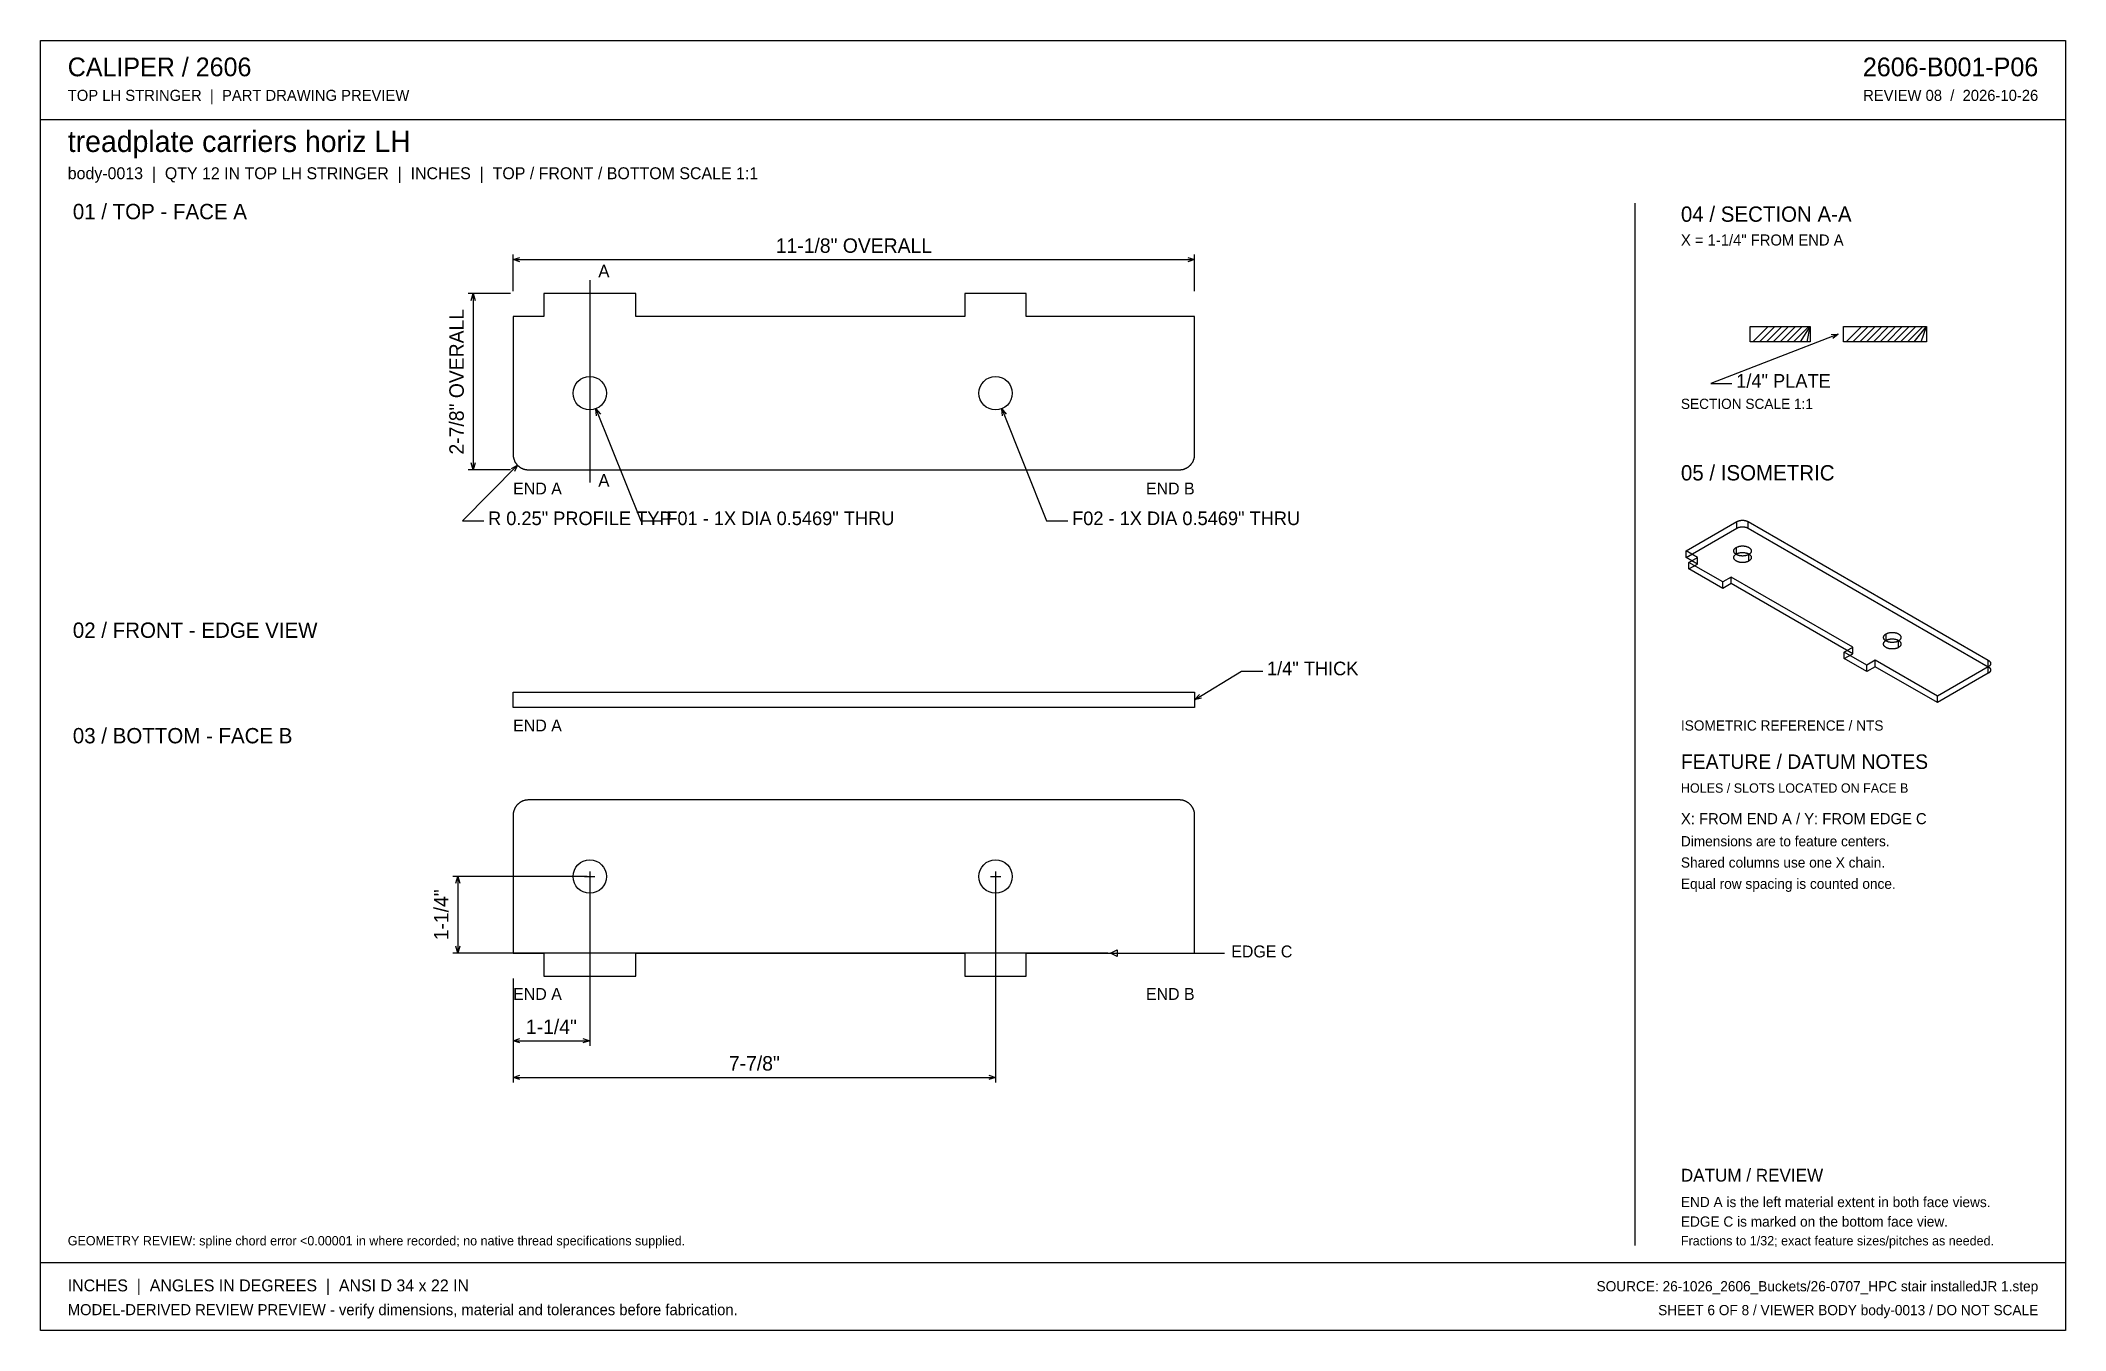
# Model space of a CAD drawing. Header units: inches. Extents: x 0.5 to 33.5, y 0.5 to 21.5.
import ezdxf
from ezdxf.enums import TextEntityAlignment as Align

# ---------------------------------------------------------------- set-up
doc = ezdxf.new("R2010")
doc.units = ezdxf.units.IN
doc.header["$MEASUREMENT"] = 0

msp = doc.modelspace()

# ---------------------------------------------------------------- texts
at = {"layer": 'ANNOTATION'}
for s, height, p in [('CALIPER / 2606', 0.30556, (0.917, 20.944)), ('TOP LH STRINGER  |  PART DRAWING PREVIEW', 0.18056, (0.917, 20.542)), ('treadplate carriers horiz LH', 0.34722, (0.917, 19.708)), ('body-0013  |  QTY 12 IN TOP LH STRINGER  |  INCHES  |  TOP / FRONT / BOTTOM SCALE 1:1', 0.19444, (0.917, 19.264)), ('01 / TOP - FACE A', 0.25, (1, 18.611)), ('04 / SECTION A-A', 0.25, (27.25, 18.569)), ('X = 1-1/4" FROM END A', 0.18056, (27.25, 18.181)), ('A', 0.208, (9.576, 17.66)), ('1/4" PLATE', 0.2222, (28.153, 15.861)), ('SECTION SCALE 1:1', 0.16667, (27.25, 15.514)), ('05 / ISOMETRIC', 0.25, (27.25, 14.347)), ('END A', 0.1944, (8.188, 14.118)), ('A', 0.208, (9.576, 14.243)), ('R 0.25" PROFILE TYP', 0.22222, (7.778, 13.618)), ('F01 - 1X DIA 0.5469" THRU', 0.22222, (10.688, 13.618)), ('F02 - 1X DIA 0.5469" THRU', 0.22222, (17.312, 13.618)), ('02 / FRONT - EDGE VIEW', 0.25, (1, 11.778)), ('1/4" THICK', 0.2222, (20.493, 11.167)), ('03 / BOTTOM - FACE B', 0.25, (1, 10.056)), ('END A', 0.1944, (8.188, 10.25)), ('ISOMETRIC REFERENCE / NTS', 0.16667, (27.25, 10.264)), ('FEATURE / DATUM NOTES', 0.23611, (27.25, 9.639)), ('HOLES / SLOTS LOCATED ON FACE B', 0.15278, (27.25, 9.25)), ('X: FROM END A / Y: FROM EDGE C', 0.18056, (27.25, 8.736)), ('Dimensions are to feature centers.', 0.16667, (27.25, 8.375)), ('Shared columns use one X chain.', 0.16667, (27.25, 8.028)), ('Equal row spacing is counted once.', 0.16667, (27.25, 7.681)), ('EDGE C', 0.1944, (19.91, 6.562)), ('END A', 0.1944, (8.188, 5.868)), ('DATUM / REVIEW', 0.20833, (27.25, 2.903)), ('END A is the left material extent in both face views.', 0.16667, (27.25, 2.486)), ('EDGE C is marked on the bottom face view.', 0.16667, (27.25, 2.167)), ('GEOMETRY REVIEW: spline chord error <0.00001 in where recorded; no native thread specifications supplied.', 0.152778, (0.917, 1.861)), ('Fractions to 1/32; exact feature sizes/pitches as needed.', 0.15278, (27.25, 1.861)), ('INCHES  |  ANGLES IN DEGREES  |  ANSI D 34 x 22 IN', 0.19444, (0.917, 1.111)), ('MODEL-DERIVED REVIEW PREVIEW - verify dimensions, material and tolerances before fabrication.', 0.18056, (0.917, 0.722))]:
    msp.add_text(s, height=height, dxfattribs=at).set_placement(p)
for s, height, p in [('2606-B001-P06', 0.30556, (33.083, 20.944)), ('REVIEW 08  /  2026-10-26', 0.18056, (33.083, 20.542)), ('END B', 0.1944, (19.312, 14.118)), ('END B', 0.1944, (19.312, 5.868)), ('SOURCE: 26-1026_2606_Buckets/26-0707_HPC stair installedJR 1.step', 0.16667, (33.083, 1.111)), ('SHEET 6 OF 8 / VIEWER BODY body-0013 / DO NOT SCALE', 0.16667, (33.083, 0.722))]:
    msp.add_text(s, height=height, dxfattribs=at).set_placement(p, align=Align.RIGHT)
for s, height, p in [('11-1/8" OVERALL', 0.23611, (13.75, 18.062)), ('1-1/4"', 0.2361, (8.812, 5.312)), ('7-7/8"', 0.2361, (12.125, 4.715))]:
    msp.add_text(s, height=height, dxfattribs=at).set_placement(p, align=Align.CENTER)
for s, height, p in [('2-7/8" OVERALL', 0.23611, (7.382, 15.958)), ('1-1/4"', 0.2361, (7.132, 7.257))]:
    msp.add_text(s, height=height, rotation=90, dxfattribs=at).set_placement(p, align=Align.CENTER)

# ---------------------------------------------------------------- linework, layer by layer
at = {"layer": 'ANNOTATION'}
for p, q in [((8.188, 17.438), (8.188, 18.035)), ((8.188, 17.951), (8.299, 17.986)), ((8.188, 17.951), (19.312, 17.951)), ((8.299, 17.917), (8.188, 17.951)), ((19.201, 17.986), (19.312, 17.951)), ((19.312, 17.951), (19.201, 17.917)), ((19.312, 17.438), (19.312, 18.035)), ((9.438, 17.618), (9.438, 14.312)), ((8.146, 17.396), (7.451, 17.396)), ((7.5, 17.285), (7.535, 17.396)), ((7.535, 17.396), (7.535, 14.521)), ((7.535, 17.396), (7.569, 17.285)), ((29.819, 16.736), (27.736, 15.931)), ((29.703, 16.728), (29.819, 16.736)), ((29.819, 16.736), (29.728, 16.664)), ((27.736, 15.931), (28.083, 15.931)), ((9.539, 15.517), (10.271, 13.688)), ((9.548, 15.401), (9.539, 15.517)), ((9.539, 15.517), (9.613, 15.427)), ((16.164, 15.517), (16.896, 13.688)), ((16.173, 15.401), (16.164, 15.517)), ((16.164, 15.517), (16.238, 15.427)), ((8.261, 14.594), (7.361, 13.688)), ((7.535, 14.521), (7.5, 14.632)), ((7.569, 14.632), (7.535, 14.521)), ((8.158, 14.54), (8.261, 14.594)), ((8.261, 14.594), (8.207, 14.491)), ((8.146, 14.521), (7.451, 14.521)), ((7.361, 13.688), (7.708, 13.688)), ((10.271, 13.688), (10.618, 13.688)), ((16.896, 13.688), (17.243, 13.688)), ((19.312, 10.764), (20.076, 11.236)), ((20.076, 11.236), (20.424, 11.236)), ((19.312, 10.764), (19.389, 10.852)), ((19.425, 10.793), (19.312, 10.764)), ((9.438, 7.965), (9.438, 7.799)), ((16.062, 7.965), (16.062, 7.799)), ((9.396, 7.882), (7.201, 7.882)), ((7.25, 7.771), (7.285, 7.882)), ((7.285, 7.882), (7.285, 6.632)), ((7.285, 7.882), (7.319, 7.771)), ((9.354, 7.882), (9.521, 7.882)), ((9.438, 7.84), (9.438, 5.118)), ((15.979, 7.882), (16.146, 7.882)), ((16.062, 7.84), (16.062, 4.521)), ((17.896, 6.632), (7.201, 6.632)), ((7.285, 6.632), (7.25, 6.743)), ((7.319, 6.743), (7.285, 6.632)), ((17.938, 6.632), (18.049, 6.688)), ((17.938, 6.632), (19.799, 6.632)), ((18.049, 6.576), (17.938, 6.632)), ((18.049, 6.688), (18.049, 6.576)), ((8.188, 6.215), (8.188, 5.118)), ((8.188, 6.215), (8.188, 4.521)), ((8.188, 5.201), (8.299, 5.236)), ((8.188, 5.201), (9.438, 5.201)), ((8.299, 5.167), (8.188, 5.201)), ((9.326, 5.236), (9.438, 5.201)), ((9.438, 5.201), (9.326, 5.167)), ((8.188, 4.604), (8.299, 4.639)), ((15.951, 4.639), (16.062, 4.604)), ((8.188, 4.604), (16.062, 4.604)), ((8.299, 4.569), (8.188, 4.604)), ((16.062, 4.604), (15.951, 4.569))]:
    msp.add_line(p, q, dxfattribs=at)
at = {"layer": 'OUTLINE'}
for p, q in [((0.472, 21.528), (33.528, 21.528)), ((0.472, 0.472), (0.472, 21.528)), ((33.528, 21.528), (33.528, 0.472)), ((0.472, 20.236), (33.528, 20.236)), ((26.5, 18.875), (26.5, 1.861)), ((10.188, 17.396), (8.688, 17.396)), ((8.688, 17.396), (8.688, 17.021)), ((10.188, 17.021), (10.188, 17.396)), ((16.562, 17.396), (15.562, 17.396)), ((15.562, 17.396), (15.562, 17.021)), ((16.562, 17.021), (16.562, 17.396)), ((8.688, 17.021), (8.188, 17.021)), ((8.188, 17.021), (8.188, 14.771)), ((15.562, 17.021), (10.188, 17.021)), ((19.312, 17.021), (16.562, 17.021)), ((19.312, 14.771), (19.312, 17.021)), ((28.382, 16.861), (29.359, 16.861)), ((28.382, 16.611), (28.382, 16.861)), ((28.424, 16.611), (28.674, 16.861)), ((28.535, 16.611), (28.785, 16.861)), ((28.646, 16.611), (28.896, 16.861)), ((28.757, 16.611), (29.007, 16.861)), ((28.868, 16.611), (29.118, 16.861)), ((28.979, 16.611), (29.229, 16.861)), ((29.09, 16.611), (29.34, 16.861)), ((29.201, 16.611), (29.359, 16.861)), ((29.312, 16.611), (29.359, 16.861)), ((29.359, 16.861), (29.359, 16.611)), ((29.905, 16.861), (31.257, 16.861)), ((29.905, 16.611), (29.905, 16.861)), ((29.947, 16.611), (30.197, 16.861)), ((30.058, 16.611), (30.308, 16.861)), ((30.169, 16.611), (30.419, 16.861)), ((30.28, 16.611), (30.53, 16.861)), ((30.391, 16.611), (30.641, 16.861)), ((30.503, 16.611), (30.753, 16.861)), ((30.614, 16.611), (30.864, 16.861)), ((30.725, 16.611), (30.975, 16.861)), ((30.836, 16.611), (31.086, 16.861)), ((30.947, 16.611), (31.197, 16.861)), ((31.058, 16.611), (31.257, 16.861)), ((31.169, 16.611), (31.257, 16.861)), ((31.257, 16.861), (31.257, 16.611)), ((29.359, 16.611), (28.382, 16.611)), ((31.257, 16.611), (29.905, 16.611)), ((8.188, 14.771), (8.188, 14.765)), ((8.188, 14.765), (8.188, 14.759)), ((8.188, 14.759), (8.188, 14.752)), ((8.188, 14.752), (8.189, 14.746)), ((8.189, 14.746), (8.189, 14.74)), ((8.189, 14.74), (8.19, 14.734)), ((8.19, 14.734), (8.191, 14.728)), ((8.191, 14.728), (8.192, 14.722)), ((8.192, 14.722), (8.194, 14.716)), ((8.194, 14.716), (8.195, 14.71)), ((8.195, 14.71), (8.197, 14.704)), ((8.197, 14.704), (8.198, 14.698)), ((8.198, 14.698), (8.2, 14.692)), ((8.2, 14.692), (8.202, 14.687)), ((8.202, 14.687), (8.204, 14.681)), ((8.204, 14.681), (8.207, 14.675)), ((8.207, 14.675), (8.209, 14.67)), ((8.209, 14.67), (8.212, 14.664)), ((8.212, 14.664), (8.214, 14.658)), ((8.214, 14.658), (8.217, 14.653)), ((8.217, 14.653), (8.22, 14.648)), ((8.22, 14.648), (8.223, 14.642)), ((8.223, 14.642), (8.226, 14.637)), ((8.226, 14.637), (8.23, 14.632)), ((8.23, 14.632), (8.233, 14.627)), ((8.233, 14.627), (8.237, 14.622)), ((8.237, 14.622), (8.24, 14.617)), ((8.24, 14.617), (8.244, 14.612)), ((8.244, 14.612), (8.248, 14.608)), ((8.248, 14.608), (8.252, 14.603)), ((8.252, 14.603), (8.256, 14.598)), ((8.256, 14.598), (8.261, 14.594)), ((8.261, 14.594), (8.265, 14.59)), ((8.265, 14.59), (8.27, 14.586)), ((8.27, 14.586), (8.274, 14.582)), ((8.274, 14.582), (8.279, 14.578)), ((8.279, 14.578), (8.284, 14.574)), ((8.284, 14.574), (8.289, 14.57)), ((8.289, 14.57), (8.294, 14.566)), ((8.294, 14.566), (8.299, 14.563)), ((8.299, 14.563), (8.304, 14.56)), ((8.304, 14.56), (8.309, 14.556)), ((8.309, 14.556), (8.314, 14.553)), ((8.314, 14.553), (8.32, 14.55)), ((8.32, 14.55), (8.325, 14.548)), ((8.325, 14.548), (8.331, 14.545)), ((8.331, 14.545), (8.336, 14.542)), ((19.164, 14.542), (19.169, 14.545)), ((19.169, 14.545), (19.175, 14.548)), ((19.175, 14.548), (19.18, 14.55)), ((19.18, 14.55), (19.186, 14.553)), ((19.186, 14.553), (19.191, 14.556)), ((19.191, 14.556), (19.196, 14.56)), ((19.196, 14.56), (19.201, 14.563)), ((19.201, 14.563), (19.206, 14.566)), ((19.206, 14.566), (19.211, 14.57)), ((19.211, 14.57), (19.216, 14.574)), ((19.216, 14.574), (19.221, 14.578)), ((19.221, 14.578), (19.226, 14.582)), ((19.226, 14.582), (19.23, 14.586)), ((19.23, 14.586), (19.235, 14.59)), ((19.235, 14.59), (19.239, 14.594)), ((19.239, 14.594), (19.244, 14.598)), ((19.244, 14.598), (19.248, 14.603)), ((19.248, 14.603), (19.252, 14.608)), ((19.252, 14.608), (19.256, 14.612)), ((19.256, 14.612), (19.26, 14.617)), ((19.26, 14.617), (19.263, 14.622)), ((19.263, 14.622), (19.267, 14.627)), ((19.267, 14.627), (19.27, 14.632)), ((19.27, 14.632), (19.274, 14.637)), ((19.274, 14.637), (19.277, 14.642)), ((19.277, 14.642), (19.28, 14.648)), ((19.28, 14.648), (19.283, 14.653)), ((19.283, 14.653), (19.286, 14.658)), ((19.286, 14.658), (19.288, 14.664)), ((19.288, 14.664), (19.291, 14.67)), ((19.291, 14.67), (19.293, 14.675)), ((19.293, 14.675), (19.296, 14.681)), ((19.296, 14.681), (19.298, 14.687)), ((19.298, 14.687), (19.3, 14.692)), ((19.3, 14.692), (19.302, 14.698)), ((19.302, 14.698), (19.303, 14.704)), ((19.303, 14.704), (19.305, 14.71)), ((19.305, 14.71), (19.306, 14.716)), ((19.306, 14.716), (19.308, 14.722)), ((19.308, 14.722), (19.309, 14.728)), ((19.309, 14.728), (19.31, 14.734)), ((19.31, 14.734), (19.311, 14.74)), ((19.311, 14.746), (19.312, 14.752)), ((19.311, 14.74), (19.311, 14.746)), ((19.312, 14.765), (19.312, 14.771)), ((19.312, 14.759), (19.312, 14.765)), ((19.312, 14.752), (19.312, 14.759)), ((8.336, 14.542), (8.342, 14.54)), ((8.342, 14.54), (8.348, 14.538)), ((8.348, 14.538), (8.353, 14.535)), ((8.353, 14.535), (8.359, 14.533)), ((8.359, 14.533), (8.365, 14.532)), ((8.365, 14.532), (8.371, 14.53)), ((8.371, 14.53), (8.377, 14.528)), ((8.377, 14.528), (8.383, 14.527)), ((8.383, 14.527), (8.389, 14.526)), ((8.389, 14.526), (8.395, 14.525)), ((8.395, 14.525), (8.401, 14.524)), ((8.401, 14.524), (8.407, 14.523)), ((8.407, 14.523), (8.413, 14.522)), ((8.413, 14.522), (8.419, 14.522)), ((8.419, 14.522), (8.425, 14.521)), ((8.425, 14.521), (8.431, 14.521)), ((8.431, 14.521), (8.438, 14.521)), ((8.438, 14.521), (19.062, 14.521)), ((19.062, 14.521), (19.069, 14.521)), ((19.069, 14.521), (19.075, 14.521)), ((19.075, 14.521), (19.081, 14.522)), ((19.081, 14.522), (19.087, 14.522)), ((19.087, 14.522), (19.093, 14.523)), ((19.093, 14.523), (19.099, 14.524)), ((19.099, 14.524), (19.105, 14.525)), ((19.105, 14.525), (19.111, 14.526)), ((19.111, 14.526), (19.117, 14.527)), ((19.117, 14.527), (19.123, 14.528)), ((19.123, 14.528), (19.129, 14.53)), ((19.129, 14.53), (19.135, 14.532)), ((19.135, 14.532), (19.141, 14.533)), ((19.141, 14.533), (19.147, 14.535)), ((19.147, 14.535), (19.152, 14.538)), ((19.152, 14.538), (19.158, 14.54)), ((19.158, 14.54), (19.164, 14.542)), ((27.333, 13.196), (28.163, 13.675)), ((27.333, 13.089), (28.163, 13.568)), ((28.163, 13.675), (28.166, 13.676)), ((28.163, 13.568), (28.163, 13.675)), ((28.163, 13.568), (28.166, 13.57)), ((28.166, 13.676), (28.168, 13.677)), ((28.166, 13.57), (28.168, 13.571)), ((28.168, 13.677), (28.17, 13.679)), ((28.168, 13.571), (28.17, 13.572)), ((28.17, 13.679), (28.173, 13.68)), ((28.17, 13.572), (28.173, 13.573)), ((28.173, 13.68), (28.175, 13.681)), ((28.173, 13.573), (28.175, 13.575)), ((28.175, 13.681), (28.178, 13.682)), ((28.175, 13.575), (28.178, 13.576)), ((28.178, 13.682), (28.18, 13.683)), ((28.178, 13.576), (28.18, 13.577)), ((28.18, 13.683), (28.183, 13.684)), ((28.18, 13.577), (28.183, 13.578)), ((28.183, 13.684), (28.186, 13.685)), ((28.183, 13.578), (28.186, 13.579)), ((28.186, 13.685), (28.189, 13.686)), ((28.186, 13.579), (28.189, 13.58)), ((28.189, 13.686), (28.191, 13.687)), ((28.189, 13.58), (28.191, 13.581)), ((28.191, 13.687), (28.194, 13.688)), ((28.191, 13.581), (28.194, 13.582)), ((28.194, 13.688), (28.197, 13.689)), ((28.194, 13.582), (28.197, 13.582)), ((28.197, 13.689), (28.2, 13.69)), ((28.197, 13.582), (28.2, 13.583)), ((28.2, 13.69), (28.203, 13.691)), ((28.2, 13.583), (28.203, 13.584)), ((28.203, 13.691), (28.206, 13.691)), ((28.203, 13.584), (28.206, 13.585)), ((28.206, 13.691), (28.209, 13.692)), ((28.206, 13.585), (28.209, 13.585)), ((28.209, 13.692), (28.212, 13.693)), ((28.209, 13.585), (28.212, 13.586)), ((28.212, 13.693), (28.215, 13.693)), ((28.212, 13.586), (28.215, 13.587)), ((28.215, 13.693), (28.218, 13.694)), ((28.215, 13.587), (28.218, 13.587)), ((28.218, 13.694), (28.221, 13.694)), ((28.218, 13.587), (28.221, 13.588)), ((28.221, 13.694), (28.224, 13.695)), ((28.221, 13.588), (28.224, 13.588)), ((28.224, 13.695), (28.227, 13.695)), ((28.224, 13.588), (28.227, 13.589)), ((28.227, 13.695), (28.23, 13.696)), ((28.227, 13.589), (28.23, 13.589)), ((28.23, 13.696), (28.233, 13.696)), ((28.23, 13.589), (28.233, 13.589)), ((28.233, 13.696), (28.236, 13.696)), ((28.233, 13.589), (28.236, 13.59)), ((28.236, 13.696), (28.24, 13.696)), ((28.236, 13.59), (28.24, 13.59)), ((28.24, 13.696), (28.243, 13.697)), ((28.24, 13.59), (28.243, 13.59)), ((28.243, 13.697), (28.246, 13.697)), ((28.243, 13.59), (28.246, 13.59)), ((28.246, 13.697), (28.249, 13.697)), ((28.246, 13.59), (28.249, 13.59)), ((28.249, 13.697), (28.252, 13.697)), ((28.249, 13.59), (28.252, 13.59)), ((28.252, 13.697), (28.256, 13.697)), ((28.252, 13.59), (28.256, 13.59)), ((28.256, 13.697), (28.259, 13.697)), ((28.256, 13.59), (28.259, 13.59)), ((28.259, 13.697), (28.262, 13.697)), ((28.259, 13.59), (28.262, 13.59)), ((28.262, 13.697), (28.265, 13.697)), ((28.262, 13.59), (28.265, 13.59)), ((28.265, 13.697), (28.268, 13.697)), ((28.265, 13.59), (28.268, 13.59)), ((28.268, 13.697), (28.272, 13.696)), ((28.268, 13.59), (28.272, 13.59)), ((28.272, 13.696), (28.275, 13.696)), ((28.272, 13.59), (28.275, 13.59)), ((28.275, 13.696), (28.278, 13.696)), ((28.275, 13.59), (28.278, 13.589)), ((28.278, 13.696), (28.281, 13.696)), ((28.278, 13.589), (28.281, 13.589)), ((28.281, 13.696), (28.284, 13.695)), ((28.281, 13.589), (28.284, 13.589)), ((28.284, 13.695), (28.287, 13.695)), ((28.284, 13.589), (28.287, 13.588)), ((28.287, 13.695), (28.29, 13.694)), ((28.287, 13.588), (28.29, 13.588)), ((28.29, 13.694), (28.293, 13.694)), ((28.29, 13.588), (28.293, 13.587)), ((28.293, 13.694), (28.296, 13.693)), ((28.293, 13.587), (28.296, 13.587)), ((28.296, 13.693), (28.3, 13.693)), ((28.296, 13.587), (28.3, 13.586)), ((28.3, 13.693), (28.303, 13.692)), ((28.3, 13.586), (28.303, 13.585)), ((28.303, 13.692), (28.305, 13.691)), ((28.303, 13.585), (28.305, 13.585)), ((28.305, 13.691), (28.308, 13.691)), ((28.305, 13.585), (28.308, 13.584)), ((28.308, 13.691), (28.311, 13.69)), ((28.308, 13.584), (28.311, 13.583)), ((28.311, 13.69), (28.314, 13.689)), ((28.311, 13.583), (28.314, 13.582)), ((28.314, 13.689), (28.317, 13.688)), ((28.314, 13.582), (28.317, 13.582)), ((28.317, 13.688), (28.32, 13.687)), ((28.317, 13.582), (28.32, 13.581)), ((28.32, 13.687), (28.323, 13.686)), ((28.32, 13.581), (28.323, 13.58)), ((28.323, 13.686), (28.325, 13.685)), ((28.323, 13.58), (28.325, 13.579)), ((28.325, 13.685), (28.328, 13.684)), ((28.325, 13.579), (28.328, 13.578)), ((28.328, 13.684), (28.331, 13.683)), ((28.328, 13.578), (28.331, 13.577)), ((28.331, 13.683), (28.333, 13.682)), ((28.331, 13.577), (28.333, 13.576)), ((28.333, 13.682), (28.336, 13.681)), ((28.333, 13.576), (28.336, 13.575)), ((28.336, 13.681), (28.338, 13.68)), ((28.336, 13.575), (28.338, 13.573)), ((28.338, 13.68), (28.341, 13.679)), ((28.338, 13.573), (28.341, 13.572)), ((28.341, 13.679), (28.343, 13.677)), ((28.341, 13.572), (28.343, 13.571)), ((28.343, 13.677), (28.346, 13.676)), ((28.343, 13.571), (28.346, 13.57)), ((28.346, 13.676), (28.348, 13.675)), ((28.346, 13.57), (28.348, 13.568)), ((28.348, 13.568), (28.348, 13.675)), ((28.348, 13.675), (32.267, 11.412)), ((28.348, 13.568), (32.267, 11.305)), ((28.119, 13.22), (28.121, 13.223)), ((28.121, 13.223), (28.124, 13.227)), ((28.124, 13.227), (28.127, 13.231)), ((28.127, 13.231), (28.13, 13.235)), ((28.13, 13.235), (28.133, 13.238)), ((28.133, 13.238), (28.137, 13.241)), ((28.137, 13.241), (28.141, 13.245)), ((28.141, 13.245), (28.145, 13.248)), ((28.145, 13.248), (28.15, 13.251)), ((28.15, 13.251), (28.155, 13.254)), ((28.155, 13.254), (28.16, 13.257)), ((28.155, 13.147), (28.155, 13.254)), ((28.16, 13.257), (28.165, 13.259)), ((28.165, 13.259), (28.171, 13.262)), ((28.171, 13.262), (28.176, 13.264)), ((28.176, 13.264), (28.182, 13.266)), ((28.182, 13.266), (28.188, 13.268)), ((28.188, 13.268), (28.195, 13.27)), ((28.195, 13.27), (28.201, 13.272)), ((28.201, 13.272), (28.208, 13.273)), ((28.208, 13.273), (28.214, 13.275)), ((28.214, 13.275), (28.221, 13.276)), ((28.221, 13.276), (28.228, 13.276)), ((28.228, 13.276), (28.235, 13.277)), ((28.235, 13.277), (28.242, 13.278)), ((28.242, 13.278), (28.249, 13.278)), ((28.249, 13.278), (28.256, 13.278)), ((28.256, 13.278), (28.263, 13.278)), ((28.263, 13.278), (28.27, 13.278)), ((28.27, 13.278), (28.277, 13.277)), ((28.277, 13.277), (28.283, 13.276)), ((28.283, 13.276), (28.29, 13.276)), ((28.29, 13.276), (28.297, 13.275)), ((28.297, 13.275), (28.304, 13.273)), ((28.304, 13.273), (28.31, 13.272)), ((28.31, 13.272), (28.317, 13.27)), ((28.317, 13.27), (28.323, 13.268)), ((28.323, 13.268), (28.329, 13.266)), ((28.329, 13.266), (28.335, 13.264)), ((28.335, 13.264), (28.341, 13.262)), ((28.341, 13.262), (28.346, 13.259)), ((28.346, 13.259), (28.351, 13.257)), ((28.351, 13.257), (28.356, 13.254)), ((28.356, 13.254), (28.361, 13.251)), ((28.361, 13.251), (28.366, 13.248)), ((28.366, 13.248), (28.37, 13.245)), ((28.37, 13.245), (28.374, 13.241)), ((28.374, 13.241), (28.378, 13.238)), ((28.378, 13.238), (28.381, 13.235)), ((28.381, 13.235), (28.385, 13.231)), ((28.385, 13.231), (28.387, 13.227)), ((28.387, 13.227), (28.39, 13.223)), ((28.39, 13.223), (28.392, 13.22)), ((27.518, 13.089), (27.333, 13.196)), ((27.333, 13.089), (27.333, 13.196)), ((27.518, 12.983), (27.333, 13.089)), ((27.379, 13.009), (27.518, 13.089)), ((27.933, 12.69), (27.379, 13.009)), ((27.379, 12.903), (27.379, 13.009)), ((27.379, 12.903), (27.518, 12.983)), ((27.933, 12.583), (27.379, 12.903)), ((27.518, 12.983), (27.518, 13.089)), ((28.113, 13.2), (28.114, 13.204)), ((28.113, 13.196), (28.113, 13.2)), ((28.113, 13.192), (28.113, 13.196)), ((28.114, 13.188), (28.113, 13.192)), ((28.113, 13.093), (28.114, 13.097)), ((28.113, 13.089), (28.113, 13.093)), ((28.113, 13.085), (28.113, 13.089)), ((28.114, 13.081), (28.113, 13.085)), ((28.114, 13.208), (28.116, 13.212)), ((28.114, 13.204), (28.114, 13.208)), ((28.114, 13.184), (28.114, 13.188)), ((28.116, 13.18), (28.114, 13.184)), ((28.114, 13.101), (28.116, 13.105)), ((28.114, 13.097), (28.114, 13.101)), ((28.114, 13.077), (28.114, 13.081)), ((28.116, 13.073), (28.114, 13.077)), ((28.116, 13.212), (28.117, 13.216)), ((28.117, 13.176), (28.116, 13.18)), ((28.116, 13.105), (28.117, 13.109)), ((28.117, 13.069), (28.116, 13.073)), ((28.117, 13.216), (28.119, 13.22)), ((28.119, 13.172), (28.117, 13.176)), ((28.117, 13.109), (28.119, 13.113)), ((28.119, 13.065), (28.117, 13.069)), ((28.121, 13.168), (28.119, 13.172)), ((28.119, 13.113), (28.121, 13.117)), ((28.121, 13.061), (28.119, 13.065)), ((28.124, 13.164), (28.121, 13.168)), ((28.121, 13.117), (28.124, 13.121)), ((28.124, 13.058), (28.121, 13.061)), ((28.127, 13.16), (28.124, 13.164)), ((28.124, 13.121), (28.127, 13.124)), ((28.127, 13.054), (28.124, 13.058)), ((28.13, 13.157), (28.127, 13.16)), ((28.127, 13.124), (28.13, 13.128)), ((28.13, 13.05), (28.127, 13.054)), ((28.133, 13.153), (28.13, 13.157)), ((28.13, 13.128), (28.133, 13.132)), ((28.133, 13.047), (28.13, 13.05)), ((28.137, 13.15), (28.133, 13.153)), ((28.133, 13.132), (28.137, 13.135)), ((28.137, 13.043), (28.133, 13.047)), ((28.141, 13.147), (28.137, 13.15)), ((28.137, 13.135), (28.141, 13.138)), ((28.141, 13.04), (28.137, 13.043)), ((28.145, 13.143), (28.141, 13.147)), ((28.141, 13.138), (28.145, 13.141)), ((28.145, 13.037), (28.141, 13.04)), ((28.145, 13.141), (28.15, 13.145)), ((28.15, 13.14), (28.145, 13.143)), ((28.15, 13.034), (28.145, 13.037)), ((28.15, 13.145), (28.155, 13.147)), ((28.155, 13.137), (28.15, 13.14)), ((28.155, 13.031), (28.15, 13.034)), ((28.155, 13.147), (28.16, 13.15)), ((28.16, 13.135), (28.155, 13.137)), ((28.16, 13.028), (28.155, 13.031)), ((28.16, 13.15), (28.165, 13.153)), ((28.165, 13.132), (28.16, 13.135)), ((28.165, 13.026), (28.16, 13.028)), ((28.165, 13.153), (28.171, 13.155)), ((28.171, 13.13), (28.165, 13.132)), ((28.171, 13.023), (28.165, 13.026)), ((28.171, 13.155), (28.176, 13.158)), ((28.176, 13.127), (28.171, 13.13)), ((28.176, 13.021), (28.171, 13.023)), ((28.176, 13.158), (28.182, 13.16)), ((28.182, 13.125), (28.176, 13.127)), ((28.182, 13.019), (28.176, 13.021)), ((28.182, 13.16), (28.188, 13.162)), ((28.188, 13.123), (28.182, 13.125)), ((28.188, 13.017), (28.182, 13.019)), ((28.188, 13.162), (28.195, 13.164)), ((28.195, 13.121), (28.188, 13.123)), ((28.195, 13.015), (28.188, 13.017)), ((28.195, 13.164), (28.201, 13.165)), ((28.201, 13.12), (28.195, 13.121)), ((28.201, 13.013), (28.195, 13.015)), ((28.201, 13.165), (28.208, 13.167)), ((28.208, 13.118), (28.201, 13.12)), ((28.208, 13.012), (28.201, 13.013)), ((28.208, 13.167), (28.214, 13.168)), ((28.214, 13.117), (28.208, 13.118)), ((28.214, 13.01), (28.208, 13.012)), ((28.214, 13.168), (28.221, 13.169)), ((28.221, 13.116), (28.214, 13.117)), ((28.221, 13.009), (28.214, 13.01)), ((28.221, 13.169), (28.228, 13.17)), ((28.228, 13.115), (28.221, 13.116)), ((28.228, 13.008), (28.221, 13.009)), ((28.228, 13.17), (28.235, 13.171)), ((28.235, 13.114), (28.228, 13.115)), ((28.235, 13.008), (28.228, 13.008)), ((28.235, 13.171), (28.242, 13.171)), ((28.242, 13.114), (28.235, 13.114)), ((28.242, 13.007), (28.235, 13.008)), ((28.242, 13.171), (28.249, 13.171)), ((28.249, 13.113), (28.242, 13.114)), ((28.249, 13.007), (28.242, 13.007)), ((28.249, 13.171), (28.256, 13.172)), ((28.256, 13.113), (28.249, 13.113)), ((28.256, 13.007), (28.249, 13.007)), ((28.256, 13.172), (28.263, 13.171)), ((28.263, 13.113), (28.256, 13.113)), ((28.263, 13.007), (28.256, 13.007)), ((28.263, 13.171), (28.27, 13.171)), ((28.27, 13.114), (28.263, 13.113)), ((28.27, 13.007), (28.263, 13.007)), ((28.27, 13.171), (28.277, 13.171)), ((28.277, 13.114), (28.27, 13.114)), ((28.277, 13.008), (28.27, 13.007)), ((28.277, 13.171), (28.283, 13.17)), ((28.283, 13.115), (28.277, 13.114)), ((28.283, 13.008), (28.277, 13.008)), ((28.283, 13.17), (28.29, 13.169)), ((28.29, 13.116), (28.283, 13.115)), ((28.29, 13.009), (28.283, 13.008)), ((28.29, 13.169), (28.297, 13.168)), ((28.297, 13.117), (28.29, 13.116)), ((28.297, 13.01), (28.29, 13.009)), ((28.297, 13.168), (28.304, 13.167)), ((28.304, 13.118), (28.297, 13.117)), ((28.304, 13.012), (28.297, 13.01)), ((28.304, 13.167), (28.31, 13.165)), ((28.31, 13.12), (28.304, 13.118)), ((28.31, 13.013), (28.304, 13.012)), ((28.31, 13.165), (28.317, 13.164)), ((28.317, 13.121), (28.31, 13.12)), ((28.317, 13.015), (28.31, 13.013)), ((28.317, 13.164), (28.323, 13.162)), ((28.323, 13.123), (28.317, 13.121)), ((28.323, 13.017), (28.317, 13.015)), ((28.323, 13.162), (28.329, 13.16)), ((28.329, 13.125), (28.323, 13.123)), ((28.329, 13.019), (28.323, 13.017)), ((28.329, 13.16), (28.335, 13.158)), ((28.335, 13.127), (28.329, 13.125)), ((28.335, 13.021), (28.329, 13.019)), ((28.335, 13.158), (28.341, 13.155)), ((28.341, 13.13), (28.335, 13.127)), ((28.341, 13.023), (28.335, 13.021)), ((28.341, 13.155), (28.346, 13.153)), ((28.346, 13.132), (28.341, 13.13)), ((28.346, 13.026), (28.341, 13.023)), ((28.346, 13.153), (28.351, 13.15)), ((28.351, 13.135), (28.346, 13.132)), ((28.351, 13.028), (28.346, 13.026)), ((28.351, 13.15), (28.356, 13.147)), ((28.356, 13.137), (28.351, 13.135)), ((28.356, 13.031), (28.351, 13.028)), ((28.356, 13.147), (28.361, 13.145)), ((28.361, 13.14), (28.356, 13.137)), ((28.356, 13.031), (28.356, 13.137)), ((28.361, 13.034), (28.356, 13.031)), ((28.361, 13.145), (28.366, 13.141)), ((28.366, 13.143), (28.361, 13.14)), ((28.366, 13.037), (28.361, 13.034)), ((28.37, 13.147), (28.366, 13.143)), ((28.366, 13.141), (28.37, 13.138)), ((28.37, 13.04), (28.366, 13.037)), ((28.374, 13.15), (28.37, 13.147)), ((28.37, 13.138), (28.374, 13.135)), ((28.374, 13.043), (28.37, 13.04)), ((28.378, 13.153), (28.374, 13.15)), ((28.374, 13.135), (28.378, 13.132)), ((28.378, 13.047), (28.374, 13.043)), ((28.381, 13.157), (28.378, 13.153)), ((28.378, 13.132), (28.381, 13.128)), ((28.381, 13.05), (28.378, 13.047)), ((28.385, 13.16), (28.381, 13.157)), ((28.381, 13.128), (28.385, 13.124)), ((28.385, 13.054), (28.381, 13.05)), ((28.387, 13.164), (28.385, 13.16)), ((28.385, 13.124), (28.387, 13.121)), ((28.387, 13.058), (28.385, 13.054)), ((28.39, 13.168), (28.387, 13.164)), ((28.387, 13.121), (28.39, 13.117)), ((28.39, 13.061), (28.387, 13.058)), ((28.392, 13.172), (28.39, 13.168)), ((28.39, 13.117), (28.392, 13.113)), ((28.392, 13.065), (28.39, 13.061)), ((28.392, 13.22), (28.394, 13.216)), ((28.394, 13.176), (28.392, 13.172)), ((28.392, 13.113), (28.394, 13.109)), ((28.394, 13.069), (28.392, 13.065)), ((28.394, 13.216), (28.395, 13.212)), ((28.395, 13.18), (28.394, 13.176)), ((28.394, 13.109), (28.395, 13.105)), ((28.395, 13.073), (28.394, 13.069)), ((28.395, 13.212), (28.397, 13.208)), ((28.397, 13.184), (28.395, 13.18)), ((28.395, 13.105), (28.397, 13.101)), ((28.397, 13.077), (28.395, 13.073)), ((28.397, 13.208), (28.398, 13.204)), ((28.398, 13.188), (28.397, 13.184)), ((28.397, 13.101), (28.398, 13.097)), ((28.398, 13.081), (28.397, 13.077)), ((28.398, 13.204), (28.398, 13.2)), ((28.398, 13.2), (28.398, 13.196)), ((28.398, 13.196), (28.398, 13.192)), ((28.398, 13.192), (28.398, 13.188)), ((28.398, 13.097), (28.398, 13.093)), ((28.398, 13.093), (28.398, 13.089)), ((28.398, 13.089), (28.398, 13.085)), ((28.398, 13.085), (28.398, 13.081)), ((28.071, 12.77), (27.933, 12.69)), ((27.933, 12.583), (27.933, 12.69)), ((28.071, 12.663), (27.933, 12.583)), ((28.071, 12.663), (28.071, 12.77)), ((30.054, 11.625), (28.071, 12.77)), ((30.054, 11.518), (28.071, 12.663)), ((29.916, 11.545), (30.054, 11.625)), ((30.054, 11.518), (30.054, 11.625)), ((30.557, 11.789), (30.558, 11.793)), ((30.557, 11.785), (30.557, 11.789)), ((30.557, 11.781), (30.557, 11.785)), ((30.558, 11.777), (30.557, 11.781)), ((30.557, 11.682), (30.558, 11.686)), ((30.557, 11.678), (30.557, 11.682)), ((30.557, 11.674), (30.557, 11.678)), ((30.558, 11.67), (30.557, 11.674)), ((30.558, 11.797), (30.56, 11.801)), ((30.558, 11.793), (30.558, 11.797)), ((30.558, 11.773), (30.558, 11.777)), ((30.56, 11.769), (30.558, 11.773)), ((30.558, 11.69), (30.56, 11.694)), ((30.558, 11.686), (30.558, 11.69)), ((30.558, 11.666), (30.558, 11.67)), ((30.56, 11.662), (30.558, 11.666)), ((30.56, 11.801), (30.561, 11.805)), ((30.561, 11.765), (30.56, 11.769)), ((30.56, 11.694), (30.561, 11.698)), ((30.561, 11.658), (30.56, 11.662)), ((30.561, 11.805), (30.563, 11.809)), ((30.563, 11.761), (30.561, 11.765)), ((30.561, 11.698), (30.563, 11.702)), ((30.563, 11.654), (30.561, 11.658)), ((30.563, 11.809), (30.565, 11.812)), ((30.565, 11.757), (30.563, 11.761)), ((30.563, 11.702), (30.565, 11.706)), ((30.565, 11.65), (30.563, 11.654)), ((30.565, 11.812), (30.568, 11.816)), ((30.568, 11.753), (30.565, 11.757)), ((30.565, 11.706), (30.568, 11.71)), ((30.568, 11.647), (30.565, 11.65)), ((30.568, 11.816), (30.571, 11.82)), ((30.571, 11.749), (30.568, 11.753)), ((30.568, 11.71), (30.571, 11.713)), ((30.571, 11.643), (30.568, 11.647)), ((30.571, 11.82), (30.574, 11.823)), ((30.574, 11.746), (30.571, 11.749)), ((30.571, 11.713), (30.574, 11.717)), ((30.574, 11.639), (30.571, 11.643)), ((30.574, 11.823), (30.577, 11.827)), ((30.577, 11.742), (30.574, 11.746)), ((30.574, 11.717), (30.577, 11.72)), ((30.577, 11.636), (30.574, 11.639)), ((30.577, 11.827), (30.581, 11.83)), ((30.581, 11.739), (30.577, 11.742)), ((30.577, 11.72), (30.581, 11.724)), ((30.581, 11.632), (30.577, 11.636)), ((30.581, 11.83), (30.585, 11.834)), ((30.585, 11.736), (30.581, 11.739)), ((30.581, 11.724), (30.585, 11.727)), ((30.585, 11.629), (30.581, 11.632)), ((30.585, 11.834), (30.589, 11.837)), ((30.589, 11.732), (30.585, 11.736)), ((30.585, 11.727), (30.589, 11.73)), ((30.589, 11.626), (30.585, 11.629)), ((30.589, 11.837), (30.594, 11.84)), ((30.589, 11.73), (30.594, 11.733)), ((30.594, 11.729), (30.589, 11.732)), ((30.594, 11.623), (30.589, 11.626)), ((30.594, 11.84), (30.599, 11.843)), ((30.594, 11.733), (30.599, 11.736)), ((30.599, 11.726), (30.594, 11.729)), ((30.599, 11.62), (30.594, 11.623)), ((30.599, 11.843), (30.604, 11.846)), ((30.599, 11.736), (30.599, 11.843)), ((30.599, 11.736), (30.604, 11.739)), ((30.604, 11.724), (30.599, 11.726)), ((30.604, 11.617), (30.599, 11.62)), ((30.604, 11.846), (30.609, 11.848)), ((30.604, 11.739), (30.609, 11.742)), ((30.609, 11.721), (30.604, 11.724)), ((30.609, 11.614), (30.604, 11.617)), ((30.609, 11.848), (30.615, 11.851)), ((30.609, 11.742), (30.615, 11.744)), ((30.615, 11.718), (30.609, 11.721)), ((30.615, 11.612), (30.609, 11.614)), ((30.615, 11.851), (30.62, 11.853)), ((30.615, 11.744), (30.62, 11.747)), ((30.62, 11.716), (30.615, 11.718)), ((30.62, 11.61), (30.615, 11.612)), ((30.62, 11.853), (30.626, 11.855)), ((30.62, 11.747), (30.626, 11.749)), ((30.626, 11.714), (30.62, 11.716)), ((30.626, 11.607), (30.62, 11.61)), ((30.626, 11.855), (30.632, 11.857)), ((30.626, 11.749), (30.632, 11.751)), ((30.632, 11.712), (30.626, 11.714)), ((30.632, 11.606), (30.626, 11.607)), ((30.632, 11.857), (30.639, 11.859)), ((30.632, 11.751), (30.639, 11.753)), ((30.639, 11.71), (30.632, 11.712)), ((30.639, 11.604), (30.632, 11.606)), ((30.639, 11.859), (30.645, 11.861)), ((30.639, 11.753), (30.645, 11.754)), ((30.645, 11.709), (30.639, 11.71)), ((30.645, 11.602), (30.639, 11.604)), ((30.645, 11.861), (30.651, 11.862)), ((30.645, 11.754), (30.651, 11.756)), ((30.651, 11.707), (30.645, 11.709)), ((30.651, 11.601), (30.645, 11.602)), ((30.651, 11.862), (30.658, 11.863)), ((30.651, 11.756), (30.658, 11.757)), ((30.658, 11.706), (30.651, 11.707)), ((30.658, 11.599), (30.651, 11.601)), ((30.658, 11.863), (30.665, 11.865)), ((30.658, 11.757), (30.665, 11.758)), ((30.665, 11.705), (30.658, 11.706)), ((30.665, 11.598), (30.658, 11.599)), ((30.665, 11.865), (30.672, 11.865)), ((30.665, 11.758), (30.672, 11.759)), ((30.672, 11.704), (30.665, 11.705)), ((30.672, 11.597), (30.665, 11.598)), ((30.672, 11.865), (30.679, 11.866)), ((30.672, 11.759), (30.679, 11.76)), ((30.679, 11.703), (30.672, 11.704)), ((30.679, 11.597), (30.672, 11.597)), ((30.679, 11.866), (30.686, 11.867)), ((30.679, 11.76), (30.686, 11.76)), ((30.686, 11.703), (30.679, 11.703)), ((30.686, 11.596), (30.679, 11.597)), ((30.686, 11.867), (30.693, 11.867)), ((30.686, 11.76), (30.693, 11.76)), ((30.693, 11.702), (30.686, 11.703)), ((30.693, 11.596), (30.686, 11.596)), ((30.693, 11.867), (30.7, 11.867)), ((30.693, 11.76), (30.7, 11.761)), ((30.7, 11.702), (30.693, 11.702)), ((30.7, 11.596), (30.693, 11.596)), ((30.7, 11.867), (30.707, 11.867)), ((30.7, 11.761), (30.707, 11.76)), ((30.707, 11.702), (30.7, 11.702)), ((30.707, 11.596), (30.7, 11.596)), ((30.707, 11.867), (30.714, 11.867)), ((30.707, 11.76), (30.714, 11.76)), ((30.714, 11.703), (30.707, 11.702)), ((30.714, 11.596), (30.707, 11.596)), ((30.714, 11.867), (30.72, 11.866)), ((30.714, 11.76), (30.72, 11.76)), ((30.72, 11.703), (30.714, 11.703)), ((30.72, 11.597), (30.714, 11.596)), ((30.72, 11.866), (30.727, 11.865)), ((30.72, 11.76), (30.727, 11.759)), ((30.727, 11.704), (30.72, 11.703)), ((30.727, 11.597), (30.72, 11.597)), ((30.727, 11.865), (30.734, 11.865)), ((30.727, 11.759), (30.734, 11.758)), ((30.734, 11.705), (30.727, 11.704)), ((30.734, 11.598), (30.727, 11.597)), ((30.734, 11.865), (30.741, 11.863)), ((30.734, 11.758), (30.741, 11.757)), ((30.741, 11.706), (30.734, 11.705)), ((30.741, 11.599), (30.734, 11.598)), ((30.741, 11.863), (30.748, 11.862)), ((30.741, 11.757), (30.748, 11.756)), ((30.748, 11.707), (30.741, 11.706)), ((30.748, 11.601), (30.741, 11.599)), ((30.748, 11.862), (30.754, 11.861)), ((30.748, 11.756), (30.754, 11.754)), ((30.754, 11.709), (30.748, 11.707)), ((30.754, 11.602), (30.748, 11.601)), ((30.754, 11.861), (30.761, 11.859)), ((30.754, 11.754), (30.761, 11.753)), ((30.761, 11.71), (30.754, 11.709)), ((30.761, 11.604), (30.754, 11.602)), ((30.761, 11.859), (30.767, 11.857)), ((30.761, 11.753), (30.767, 11.751)), ((30.767, 11.712), (30.761, 11.71)), ((30.767, 11.606), (30.761, 11.604)), ((30.767, 11.857), (30.773, 11.855)), ((30.767, 11.751), (30.773, 11.749)), ((30.773, 11.714), (30.767, 11.712)), ((30.773, 11.607), (30.767, 11.606)), ((30.773, 11.855), (30.779, 11.853)), ((30.773, 11.749), (30.779, 11.747)), ((30.779, 11.716), (30.773, 11.714)), ((30.779, 11.61), (30.773, 11.607)), ((30.779, 11.853), (30.785, 11.851)), ((30.779, 11.747), (30.785, 11.744)), ((30.785, 11.718), (30.779, 11.716)), ((30.785, 11.612), (30.779, 11.61)), ((30.785, 11.851), (30.79, 11.848)), ((30.785, 11.744), (30.79, 11.742)), ((30.79, 11.721), (30.785, 11.718)), ((30.79, 11.614), (30.785, 11.612)), ((30.79, 11.848), (30.795, 11.846)), ((30.79, 11.742), (30.795, 11.739)), ((30.795, 11.724), (30.79, 11.721)), ((30.795, 11.617), (30.79, 11.614)), ((30.795, 11.846), (30.8, 11.843)), ((30.795, 11.739), (30.8, 11.736)), ((30.8, 11.726), (30.795, 11.724)), ((30.8, 11.62), (30.795, 11.617)), ((30.8, 11.843), (30.805, 11.84)), ((30.8, 11.736), (30.805, 11.733)), ((30.805, 11.729), (30.8, 11.726)), ((30.8, 11.62), (30.8, 11.726)), ((30.805, 11.623), (30.8, 11.62)), ((30.805, 11.84), (30.81, 11.837)), ((30.805, 11.733), (30.81, 11.73)), ((30.81, 11.732), (30.805, 11.729)), ((30.81, 11.626), (30.805, 11.623)), ((30.81, 11.837), (30.814, 11.834)), ((30.814, 11.736), (30.81, 11.732)), ((30.81, 11.73), (30.814, 11.727)), ((30.814, 11.629), (30.81, 11.626)), ((30.814, 11.834), (30.818, 11.83)), ((30.818, 11.739), (30.814, 11.736)), ((30.814, 11.727), (30.818, 11.724)), ((30.818, 11.632), (30.814, 11.629)), ((30.818, 11.83), (30.822, 11.827)), ((30.822, 11.742), (30.818, 11.739)), ((30.818, 11.724), (30.822, 11.72)), ((30.822, 11.636), (30.818, 11.632)), ((30.822, 11.827), (30.825, 11.823)), ((30.825, 11.746), (30.822, 11.742)), ((30.822, 11.72), (30.825, 11.717)), ((30.825, 11.639), (30.822, 11.636)), ((30.825, 11.823), (30.828, 11.82)), ((30.828, 11.749), (30.825, 11.746)), ((30.825, 11.717), (30.828, 11.713)), ((30.828, 11.643), (30.825, 11.639)), ((30.828, 11.82), (30.831, 11.816)), ((30.831, 11.753), (30.828, 11.749)), ((30.828, 11.713), (30.831, 11.71)), ((30.831, 11.647), (30.828, 11.643)), ((30.831, 11.816), (30.834, 11.812)), ((30.834, 11.757), (30.831, 11.753)), ((30.831, 11.71), (30.834, 11.706)), ((30.834, 11.65), (30.831, 11.647)), ((30.834, 11.812), (30.836, 11.809)), ((30.836, 11.761), (30.834, 11.757)), ((30.834, 11.706), (30.836, 11.702)), ((30.836, 11.654), (30.834, 11.65)), ((30.836, 11.809), (30.838, 11.805)), ((30.838, 11.765), (30.836, 11.761)), ((30.836, 11.702), (30.838, 11.698)), ((30.838, 11.658), (30.836, 11.654)), ((30.838, 11.805), (30.839, 11.801)), ((30.839, 11.769), (30.838, 11.765)), ((30.838, 11.698), (30.839, 11.694)), ((30.839, 11.662), (30.838, 11.658)), ((30.839, 11.801), (30.841, 11.797)), ((30.841, 11.773), (30.839, 11.769)), ((30.839, 11.694), (30.841, 11.69)), ((30.841, 11.666), (30.839, 11.662)), ((30.841, 11.797), (30.842, 11.793)), ((30.842, 11.777), (30.841, 11.773)), ((30.841, 11.69), (30.842, 11.686)), ((30.842, 11.67), (30.841, 11.666)), ((30.842, 11.793), (30.842, 11.789)), ((30.842, 11.789), (30.842, 11.785)), ((30.842, 11.785), (30.842, 11.781)), ((30.842, 11.781), (30.842, 11.777)), ((30.842, 11.686), (30.842, 11.682)), ((30.842, 11.682), (30.842, 11.678)), ((30.842, 11.678), (30.842, 11.674)), ((30.842, 11.674), (30.842, 11.67)), ((29.916, 11.439), (29.916, 11.545)), ((30.285, 11.332), (29.916, 11.545)), ((29.916, 11.439), (30.054, 11.518)), ((30.285, 11.226), (29.916, 11.439)), ((30.423, 11.412), (30.285, 11.332)), ((30.285, 11.226), (30.285, 11.332)), ((30.423, 11.305), (30.285, 11.226)), ((31.437, 10.826), (30.423, 11.412)), ((30.423, 11.305), (30.423, 11.412)), ((31.437, 10.72), (30.423, 11.305)), ((32.267, 11.305), (31.437, 10.826)), ((32.267, 11.412), (32.27, 11.411)), ((32.267, 11.305), (32.267, 11.412)), ((32.27, 11.307), (32.267, 11.305)), ((32.267, 11.305), (32.27, 11.304)), ((32.267, 11.199), (32.267, 11.305)), ((32.27, 11.411), (32.272, 11.409)), ((32.272, 11.308), (32.27, 11.307)), ((32.27, 11.304), (32.272, 11.303)), ((32.272, 11.409), (32.274, 11.408)), ((32.274, 11.309), (32.272, 11.308)), ((32.272, 11.303), (32.274, 11.301)), ((32.274, 11.408), (32.276, 11.406)), ((32.276, 11.311), (32.274, 11.309)), ((32.274, 11.301), (32.276, 11.3)), ((32.276, 11.406), (32.278, 11.405)), ((32.278, 11.312), (32.276, 11.311)), ((32.276, 11.3), (32.278, 11.298)), ((32.278, 11.405), (32.28, 11.404)), ((32.28, 11.314), (32.278, 11.312)), ((32.278, 11.298), (32.28, 11.297)), ((32.28, 11.404), (32.282, 11.402)), ((32.282, 11.315), (32.28, 11.314)), ((32.28, 11.297), (32.282, 11.296)), ((32.282, 11.402), (32.284, 11.4)), ((32.284, 11.317), (32.282, 11.315)), ((32.282, 11.296), (32.284, 11.294)), ((32.284, 11.4), (32.285, 11.399)), ((32.285, 11.318), (32.284, 11.317)), ((32.284, 11.294), (32.285, 11.292)), ((32.285, 11.399), (32.287, 11.397)), ((32.287, 11.32), (32.285, 11.318)), ((32.285, 11.292), (32.287, 11.291)), ((32.287, 11.397), (32.289, 11.396)), ((32.289, 11.322), (32.287, 11.32)), ((32.287, 11.291), (32.289, 11.289)), ((32.289, 11.396), (32.29, 11.394)), ((32.29, 11.323), (32.289, 11.322)), ((32.289, 11.289), (32.29, 11.288)), ((32.29, 11.394), (32.292, 11.393)), ((32.292, 11.325), (32.29, 11.323)), ((32.29, 11.288), (32.292, 11.286)), ((32.292, 11.393), (32.293, 11.391)), ((32.293, 11.326), (32.292, 11.325)), ((32.292, 11.286), (32.293, 11.284)), ((32.293, 11.391), (32.294, 11.389)), ((32.294, 11.328), (32.293, 11.326)), ((32.293, 11.284), (32.294, 11.283)), ((32.294, 11.389), (32.296, 11.387)), ((32.296, 11.33), (32.294, 11.328)), ((32.294, 11.283), (32.296, 11.281)), ((32.296, 11.387), (32.297, 11.386)), ((32.297, 11.332), (32.296, 11.33)), ((32.296, 11.281), (32.297, 11.279)), ((32.297, 11.386), (32.298, 11.384)), ((32.298, 11.333), (32.297, 11.332)), ((32.297, 11.279), (32.298, 11.278)), ((32.298, 11.384), (32.299, 11.382)), ((32.299, 11.335), (32.298, 11.333)), ((32.298, 11.278), (32.299, 11.276)), ((32.299, 11.382), (32.3, 11.381)), ((32.3, 11.337), (32.299, 11.335)), ((32.299, 11.276), (32.3, 11.274)), ((32.3, 11.381), (32.301, 11.379)), ((32.301, 11.339), (32.3, 11.337)), ((32.3, 11.274), (32.301, 11.272)), ((32.301, 11.379), (32.302, 11.377)), ((32.302, 11.34), (32.301, 11.339)), ((32.301, 11.272), (32.302, 11.27)), ((32.302, 11.377), (32.302, 11.375)), ((32.302, 11.375), (32.303, 11.373)), ((32.303, 11.344), (32.302, 11.342)), ((32.302, 11.342), (32.302, 11.34)), ((32.302, 11.27), (32.302, 11.269)), ((32.302, 11.269), (32.303, 11.267)), ((32.303, 11.373), (32.304, 11.372)), ((32.304, 11.346), (32.303, 11.344)), ((32.303, 11.267), (32.304, 11.265)), ((32.304, 11.239), (32.303, 11.237)), ((32.304, 11.372), (32.304, 11.37)), ((32.304, 11.37), (32.305, 11.368)), ((32.305, 11.349), (32.304, 11.348)), ((32.304, 11.348), (32.304, 11.346)), ((32.304, 11.265), (32.304, 11.263)), ((32.304, 11.263), (32.305, 11.261)), ((32.305, 11.243), (32.304, 11.241)), ((32.304, 11.241), (32.304, 11.239)), ((32.305, 11.368), (32.305, 11.366)), ((32.305, 11.366), (32.305, 11.364)), ((32.305, 11.364), (32.305, 11.362)), ((32.305, 11.362), (32.306, 11.361)), ((32.306, 11.357), (32.305, 11.355)), ((32.305, 11.355), (32.305, 11.353)), ((32.305, 11.353), (32.305, 11.351)), ((32.305, 11.351), (32.305, 11.349)), ((32.305, 11.261), (32.305, 11.26)), ((32.305, 11.26), (32.305, 11.258)), ((32.305, 11.258), (32.305, 11.256)), ((32.305, 11.256), (32.306, 11.254)), ((32.306, 11.25), (32.305, 11.248)), ((32.305, 11.248), (32.305, 11.247)), ((32.305, 11.247), (32.305, 11.245)), ((32.305, 11.245), (32.305, 11.243)), ((32.306, 11.361), (32.306, 11.359)), ((32.306, 11.359), (32.306, 11.357)), ((32.306, 11.254), (32.306, 11.252)), ((32.306, 11.252), (32.306, 11.25)), ((32.267, 11.199), (31.437, 10.72)), ((32.27, 11.2), (32.267, 11.199)), ((32.272, 11.202), (32.27, 11.2)), ((32.274, 11.203), (32.272, 11.202)), ((32.276, 11.204), (32.274, 11.203)), ((32.278, 11.206), (32.276, 11.204)), ((32.28, 11.207), (32.278, 11.206)), ((32.282, 11.209), (32.28, 11.207)), ((32.284, 11.21), (32.282, 11.209)), ((32.285, 11.212), (32.284, 11.21)), ((32.287, 11.213), (32.285, 11.212)), ((32.289, 11.215), (32.287, 11.213)), ((32.29, 11.217), (32.289, 11.215)), ((32.292, 11.218), (32.29, 11.217)), ((32.293, 11.22), (32.292, 11.218)), ((32.294, 11.222), (32.293, 11.22)), ((32.296, 11.223), (32.294, 11.222)), ((32.297, 11.225), (32.296, 11.223)), ((32.298, 11.227), (32.297, 11.225)), ((32.299, 11.229), (32.298, 11.227)), ((32.3, 11.23), (32.299, 11.229)), ((32.301, 11.232), (32.3, 11.23)), ((32.302, 11.234), (32.301, 11.232)), ((32.303, 11.237), (32.302, 11.236)), ((32.302, 11.236), (32.302, 11.234)), ((8.188, 10.889), (19.312, 10.889)), ((8.188, 10.639), (8.188, 10.889)), ((19.312, 10.639), (8.188, 10.639)), ((19.312, 10.889), (19.312, 10.639)), ((31.437, 10.72), (31.437, 10.826)), ((8.192, 8.931), (8.191, 8.925)), ((8.194, 8.937), (8.192, 8.931)), ((8.195, 8.943), (8.194, 8.937)), ((8.197, 8.949), (8.195, 8.943)), ((8.198, 8.955), (8.197, 8.949)), ((8.2, 8.96), (8.198, 8.955)), ((8.202, 8.966), (8.2, 8.96)), ((8.204, 8.972), (8.202, 8.966)), ((8.207, 8.978), (8.204, 8.972)), ((8.209, 8.983), (8.207, 8.978)), ((8.212, 8.989), (8.209, 8.983)), ((8.214, 8.994), (8.212, 8.989)), ((8.217, 9), (8.214, 8.994)), ((8.22, 9.005), (8.217, 9)), ((8.223, 9.01), (8.22, 9.005)), ((8.226, 9.016), (8.223, 9.01)), ((8.23, 9.021), (8.226, 9.016)), ((8.233, 9.026), (8.23, 9.021)), ((8.237, 9.031), (8.233, 9.026)), ((8.24, 9.036), (8.237, 9.031)), ((8.244, 9.041), (8.24, 9.036)), ((8.248, 9.045), (8.244, 9.041)), ((8.252, 9.05), (8.248, 9.045)), ((8.256, 9.054), (8.252, 9.05)), ((8.261, 9.059), (8.256, 9.054)), ((8.265, 9.063), (8.261, 9.059)), ((8.27, 9.067), (8.265, 9.063)), ((8.274, 9.071), (8.27, 9.067)), ((8.279, 9.075), (8.274, 9.071)), ((8.284, 9.079), (8.279, 9.075)), ((8.289, 9.083), (8.284, 9.079)), ((8.294, 9.086), (8.289, 9.083)), ((8.299, 9.09), (8.294, 9.086)), ((8.304, 9.093), (8.299, 9.09)), ((8.309, 9.096), (8.304, 9.093)), ((8.314, 9.099), (8.309, 9.096)), ((8.32, 9.102), (8.314, 9.099)), ((8.325, 9.105), (8.32, 9.102)), ((8.331, 9.108), (8.325, 9.105)), ((8.336, 9.11), (8.331, 9.108)), ((8.342, 9.113), (8.336, 9.11)), ((8.348, 9.115), (8.342, 9.113)), ((8.353, 9.117), (8.348, 9.115)), ((8.359, 9.119), (8.353, 9.117)), ((8.365, 9.121), (8.359, 9.119)), ((8.371, 9.123), (8.365, 9.121)), ((8.377, 9.124), (8.371, 9.123)), ((8.383, 9.126), (8.377, 9.124)), ((8.389, 9.127), (8.383, 9.126)), ((8.395, 9.128), (8.389, 9.127)), ((8.401, 9.129), (8.395, 9.128)), ((8.407, 9.13), (8.401, 9.129)), ((8.413, 9.131), (8.407, 9.13)), ((8.419, 9.131), (8.413, 9.131)), ((8.425, 9.132), (8.419, 9.131)), ((8.431, 9.132), (8.425, 9.132)), ((8.438, 9.132), (8.431, 9.132)), ((19.062, 9.132), (8.438, 9.132)), ((19.069, 9.132), (19.062, 9.132)), ((19.075, 9.132), (19.069, 9.132)), ((19.081, 9.131), (19.075, 9.132)), ((19.087, 9.131), (19.081, 9.131)), ((19.093, 9.13), (19.087, 9.131)), ((19.099, 9.129), (19.093, 9.13)), ((19.105, 9.128), (19.099, 9.129)), ((19.111, 9.127), (19.105, 9.128)), ((19.117, 9.126), (19.111, 9.127)), ((19.123, 9.124), (19.117, 9.126)), ((19.129, 9.123), (19.123, 9.124)), ((19.135, 9.121), (19.129, 9.123)), ((19.141, 9.119), (19.135, 9.121)), ((19.147, 9.117), (19.141, 9.119)), ((19.152, 9.115), (19.147, 9.117)), ((19.158, 9.113), (19.152, 9.115)), ((19.164, 9.11), (19.158, 9.113)), ((19.169, 9.108), (19.164, 9.11)), ((19.175, 9.105), (19.169, 9.108)), ((19.18, 9.102), (19.175, 9.105)), ((19.186, 9.099), (19.18, 9.102)), ((19.191, 9.096), (19.186, 9.099)), ((19.196, 9.093), (19.191, 9.096)), ((19.201, 9.09), (19.196, 9.093)), ((19.206, 9.086), (19.201, 9.09)), ((19.211, 9.083), (19.206, 9.086)), ((19.216, 9.079), (19.211, 9.083)), ((19.221, 9.075), (19.216, 9.079)), ((19.226, 9.071), (19.221, 9.075)), ((19.23, 9.067), (19.226, 9.071)), ((19.235, 9.063), (19.23, 9.067)), ((19.239, 9.059), (19.235, 9.063)), ((19.244, 9.054), (19.239, 9.059)), ((19.248, 9.05), (19.244, 9.054)), ((19.252, 9.045), (19.248, 9.05)), ((19.256, 9.041), (19.252, 9.045)), ((19.26, 9.036), (19.256, 9.041)), ((19.263, 9.031), (19.26, 9.036)), ((19.267, 9.026), (19.263, 9.031)), ((19.27, 9.021), (19.267, 9.026)), ((19.274, 9.016), (19.27, 9.021)), ((19.277, 9.01), (19.274, 9.016)), ((19.28, 9.005), (19.277, 9.01)), ((19.283, 9), (19.28, 9.005)), ((19.286, 8.994), (19.283, 9)), ((19.288, 8.989), (19.286, 8.994)), ((19.291, 8.983), (19.288, 8.989)), ((19.293, 8.978), (19.291, 8.983)), ((19.296, 8.972), (19.293, 8.978)), ((19.298, 8.966), (19.296, 8.972)), ((19.3, 8.96), (19.298, 8.966)), ((19.302, 8.955), (19.3, 8.96)), ((19.303, 8.949), (19.302, 8.955)), ((19.305, 8.943), (19.303, 8.949)), ((19.306, 8.937), (19.305, 8.943)), ((19.308, 8.931), (19.306, 8.937)), ((19.309, 8.925), (19.308, 8.931)), ((8.189, 8.906), (8.188, 8.9)), ((8.188, 8.9), (8.188, 8.894)), ((8.188, 8.894), (8.188, 8.888)), ((8.188, 8.888), (8.188, 8.882)), ((8.188, 8.882), (8.188, 6.632)), ((8.19, 8.919), (8.189, 8.913)), ((8.189, 8.913), (8.189, 8.906)), ((8.191, 8.925), (8.19, 8.919)), ((19.31, 8.919), (19.309, 8.925)), ((19.311, 8.913), (19.31, 8.919)), ((19.311, 8.906), (19.311, 8.913)), ((19.312, 8.9), (19.311, 8.906)), ((19.312, 8.894), (19.312, 8.9)), ((19.312, 8.888), (19.312, 8.894)), ((19.312, 8.882), (19.312, 8.888)), ((19.312, 6.632), (19.312, 8.882)), ((8.188, 6.632), (8.688, 6.632)), ((8.688, 6.632), (8.688, 6.257)), ((10.188, 6.257), (10.188, 6.632)), ((10.188, 6.632), (15.562, 6.632)), ((15.562, 6.632), (15.562, 6.257)), ((16.562, 6.257), (16.562, 6.632)), ((16.562, 6.632), (19.312, 6.632)), ((8.688, 6.257), (10.188, 6.257)), ((15.562, 6.257), (16.562, 6.257)), ((0.472, 1.583), (33.528, 1.583)), ((33.528, 0.472), (0.472, 0.472))]:
    msp.add_line(p, q, dxfattribs=at)
for centre in [(9.438, 15.771), (16.062, 15.771), (9.438, 7.882), (16.062, 7.882)]:
    msp.add_circle(centre, 0.273, dxfattribs=at)

msp.set_redraw_order([(e.dxf.handle, doc.entitydb.next_handle()) for e in msp.query("TEXT MTEXT ATTDEF DIMENSION ARC_DIMENSION")])  # texts and dimensions are drawn at this point

doc.saveas('drawing.dxf')
